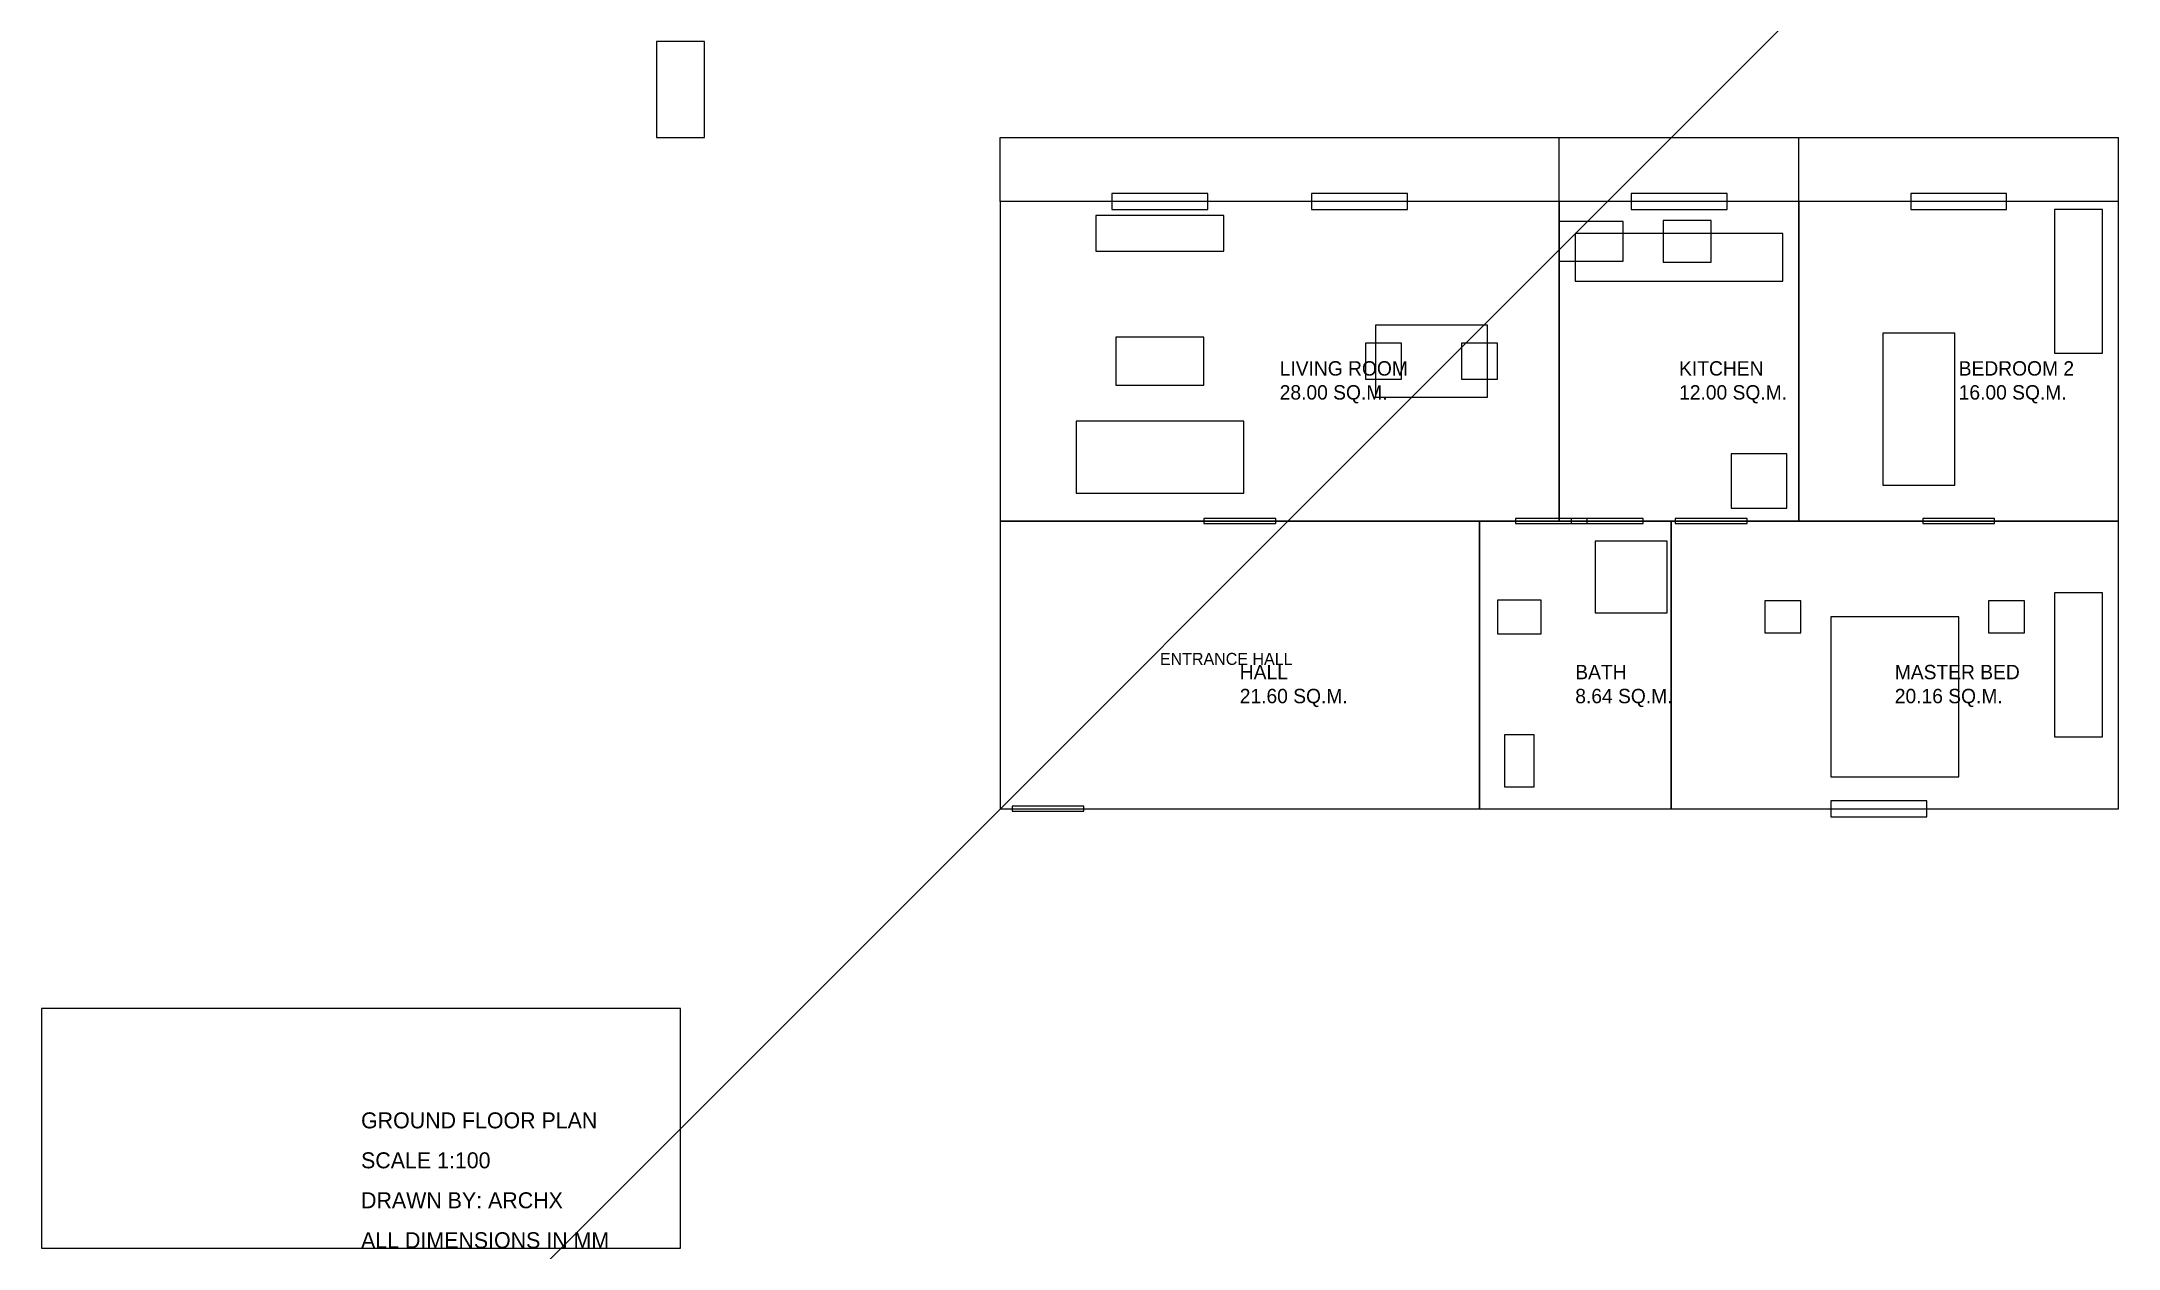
# Model space of a CAD drawing. Header units: millimetres. Extents: x -20000 to 40000, y -20000 to 40000.
# Drawn here: x -12000 to 14000, y -5503 to 9600 of the extents above; entities that cross this region are included whole.
import ezdxf

# ---------------------------------------------------------------- set-up
doc = ezdxf.new("R2010")
doc.units = ezdxf.units.MM
for name, color, linetype in [('A-ANNO-DIMS', 1, 'Continuous'), ('A-ANNO-TEXT', 1, 'Continuous'), ('A-ANNO-TTLB', 7, 'Continuous'), ('A-AREA-IDEN', 1, 'Continuous'), ('A-DOOR', 3, 'Continuous'), ('A-FLOR-CASE', 6, 'Continuous'), ('A-FLOR-PFIX', 5, 'Continuous'), ('A-FURN', 2, 'Continuous'), ('A-GLAZ', 4, 'Continuous'), ('A-WALL', 7, 'Continuous')]:
    doc.layers.add(name, color=color, linetype=linetype)
doc.styles.add('OpenSansCondensed-Light', font='OpenSansCondensed-Light.ttf')
doc.dimstyles.new('EZDXF', dxfattribs={"dimtxt": 0.25, "dimasz": 0.175, "dimexe": 0.375, "dimexo": 0.125, "dimgap": 0.1, "dimtad": 1, "dimlfac": 100, "dimzin": 12, "dimdsep": 46, "dimtxsty": 'OpenSansCondensed-Light', "dimblk": 'ARCHTICK', "dimcen": 2.5, "dimazin": 3, "dimtfac": 0.5, "dimtmove": 2, "dimatfit": 3})

msp = doc.modelspace()

# ---------------------------------------------------------------- texts
at = {"layer": 'A-ANNO-TEXT', "char_height": 180, "attachment_point": 1}
for s, insert in [('LIVING ROOM\\P28.00 SQ.M.', (3500, 5600)), ('KITCHEN\\P12.00 SQ.M.', (8500, 5600)), ('BEDROOM 2\\P16.00 SQ.M.', (12000, 5600)), ('HALL\\P21.60 SQ.M.', (3000, 1800)), ('BATH\\P8.64 SQ.M.', (7200, 1800)), ('MASTER BED\\P20.16 SQ.M.', (11200, 1800))]:
    msp.add_mtext(s, dxfattribs=dict(at, insert=insert))
at = {"layer": 'A-ANNO-TTLB'}
for s, p in [('GROUND FLOOR PLAN', (-8000, -4000)), ('SCALE 1:100', (-8000, -4500)), ('DRAWN BY: ARCHX', (-8000, -5000)), ('ALL DIMENSIONS IN MM', (-8000, -5500))]:
    msp.add_text(s, height=200, dxfattribs=at).set_placement(p)

# ---------------------------------------------------------------- blocks, each defined once
blk = doc.blocks.new('WC')
blk.add_lwpolyline([(-185, -325), (185, -325), (185, 325), (-185, 325)], close=True)
blk = doc.blocks.new('WASH-BASIN')
blk.add_lwpolyline([(-275, -210), (275, -210), (275, 210), (-275, 210)], close=True)
blk = doc.blocks.new('SHOWER-TRAY')
blk.add_lwpolyline([(-450, -450), (450, -450), (450, 450), (-450, 450)], close=True)
blk = doc.blocks.new('KITCHEN-SINK')
blk.add_lwpolyline([(-400, -250), (400, -250), (400, 250), (-400, 250)], close=True)
blk = doc.blocks.new('HOB-4BURNER')
blk.add_lwpolyline([(-300, -260), (300, -260), (300, 260), (-300, 260)], close=True)
blk = doc.blocks.new('REFRIGERATOR')
blk.add_lwpolyline([(-350, -340), (350, -340), (350, 340), (-350, 340)], close=True)
blk = doc.blocks.new('COUNTER-TOP')
blk.add_lwpolyline([(-1300, -300), (1300, -300), (1300, 300), (-1300, 300)], close=True)
blk = doc.blocks.new('BED-QUEEN')
blk.add_lwpolyline([(-800, -1000), (800, -1000), (800, 1000), (-800, 1000)], close=True)
blk = doc.blocks.new('WARDROBE')
blk.add_lwpolyline([(-900, -300), (900, -300), (900, 300), (-900, 300)], close=True)
blk = doc.blocks.new('BEDSIDE-TABLE')
blk.add_lwpolyline([(-225, -200), (225, -200), (225, 200), (-225, 200)], close=True)
blk = doc.blocks.new('BED-SINGLE')
blk.add_lwpolyline([(-450, -950), (450, -950), (450, 950), (-450, 950)], close=True)
blk = doc.blocks.new('SOFA-3SEAT')
blk.add_lwpolyline([(-1050, -450), (1050, -450), (1050, 450), (-1050, 450)], close=True)
blk = doc.blocks.new('COFFEE-TABLE')
blk.add_lwpolyline([(-550, -300), (550, -300), (550, 300), (-550, 300)], close=True)
blk = doc.blocks.new('TV-UNIT')
blk.add_lwpolyline([(-800, -225), (800, -225), (800, 225), (-800, 225)], close=True)
blk = doc.blocks.new('DINING-TABLE')
blk.add_lwpolyline([(-700, -450), (700, -450), (700, 450), (-700, 450)], close=True)
blk = doc.blocks.new('DINING-CHAIR')
blk.add_lwpolyline([(-225, -225), (225, -225), (225, 225), (-225, 225)], close=True)
blk = doc.blocks.new('NORTH-ARROW')
blk.add_lwpolyline([(-300, -600), (300, -600), (300, 600), (-300, 600)], close=True)
blk = doc.blocks.new('TITLE-BLOCK')
blk.add_lwpolyline([(-4000, -1500), (4000, -1500), (4000, 1500), (-4000, 1500)], close=True)
blk = doc.blocks.new('DOOR-SINGLE')
blk.add_lwpolyline([(-450, -30), (450, -30), (450, 30), (-450, 30)], close=True)
blk = doc.blocks.new('WINDOW-CASEMENT')
blk.add_lwpolyline([(-600, -100), (600, -100), (600, 100), (-600, 100)], close=True)
blk = doc.blocks.new('ROOM-TAG')
at = {"layer": 'A-AREA-IDEN'}
blk.add_attdef('ROOM_NAME', (0, 0), '', height=150, dxfattribs=at)
blk = doc.blocks.new('_ARCHTICK')
at = {"color": 0, "linetype": 'BYBLOCK', "const_width": 0.15}
blk.add_lwpolyline([(-0.5, -0.5), (0.5, 0.5)], dxfattribs=at)

# ---------------------------------------------------------------- dimensions: what is measured, and where the dimension line sits
at = {"layer": 'A-ANNO-DIMS'}
for base, p1, p2 in [((0, 8400), (0, 7600), (7000, 7600)), ((7000, 8400), (7000, 7600), (10000, 7600)), ((10000, 8400), (10000, 7600), (14000, 7600))]:
    msp.add_linear_dim(base=base, p1=p1, p2=p2, dimstyle='EZDXF', dxfattribs=at).render()

# ---------------------------------------------------------------- linework, layer by layer
at = {"layer": 'A-WALL'}
for points in [[(0, 3600), (7000, 3600), (7000, 7600), (0, 7600)], [(7000, 3600), (10000, 3600), (10000, 7600), (7000, 7600)], [(10000, 3600), (14000, 3600), (14000, 7600), (10000, 7600)], [(0, 0), (6000, 0), (6000, 3600), (0, 3600)], [(6000, 0), (8400, 0), (8400, 3600), (6000, 3600)], [(8400, 0), (14000, 0), (14000, 3600), (8400, 3600)]]:
    msp.add_lwpolyline(points, close=True, dxfattribs=at)
at = {"layer": 'DEFPOINTS'}
msp.add_line((-20000, -20000), (40000, 40000), dxfattribs=at)

# ---------------------------------------------------------------- block references
at = {"layer": 'A-ANNO-TTLB'}
for name, p in [('NORTH-ARROW', (-4000, 9000)), ('TITLE-BLOCK', (-8000, -4000))]:
    msp.add_blockref(name, p, dxfattribs=at)
at = {"layer": 'A-AREA-IDEN'}
msp.add_blockref('ROOM-TAG', (2000, 1800), dxfattribs=at).add_auto_attribs({'ROOM_NAME': 'ENTRANCE HALL'})
at = {"layer": 'A-DOOR'}
for p in [(3000, 3600), (6900, 3600), (7600, 3600), (8900, 3600), (12000, 3600), (600, 0)]:
    msp.add_blockref('DOOR-SINGLE', p, dxfattribs=at)
at = {"layer": 'A-FLOR-CASE'}
for name, p in [('HOB-4BURNER', (8600, 7100)), ('COUNTER-TOP', (8500, 6900))]:
    msp.add_blockref(name, p, dxfattribs=at)
at = {"layer": 'A-FLOR-CASE', "rotation": 90}
for p in [(13500, 6600), (13500, 1800)]:
    msp.add_blockref('WARDROBE', p, dxfattribs=at)
at = {"layer": 'A-FLOR-PFIX'}
for name, p in [('KITCHEN-SINK', (7400, 7100)), ('SHOWER-TRAY', (7900, 2900)), ('WASH-BASIN', (6500, 2400)), ('WC', (6500, 600))]:
    msp.add_blockref(name, p, dxfattribs=at)
at = {"layer": 'A-FURN'}
for name, p in [('TV-UNIT', (2000, 7200)), ('DINING-TABLE', (5400, 5600)), ('COFFEE-TABLE', (2000, 5600)), ('DINING-CHAIR', (4800, 5600)), ('DINING-CHAIR', (6000, 5600)), ('BED-SINGLE', (11500, 5000)), ('SOFA-3SEAT', (2000, 4400)), ('REFRIGERATOR', (9500, 4100)), ('BEDSIDE-TABLE', (9800, 2400)), ('BED-QUEEN', (11200, 1400)), ('BEDSIDE-TABLE', (12600, 2400))]:
    msp.add_blockref(name, p, dxfattribs=at)
at = {"layer": 'A-GLAZ'}
for p in [(2000, 7600), (4500, 7600), (8500, 7600), (12000, 7600), (11000, 0)]:
    msp.add_blockref('WINDOW-CASEMENT', p, dxfattribs=at)

msp.set_redraw_order([(e.dxf.handle, doc.entitydb.next_handle()) for e in msp.query("TEXT MTEXT ATTDEF DIMENSION ARC_DIMENSION")])  # texts and dimensions are drawn at this point

doc.saveas('drawing.dxf')
